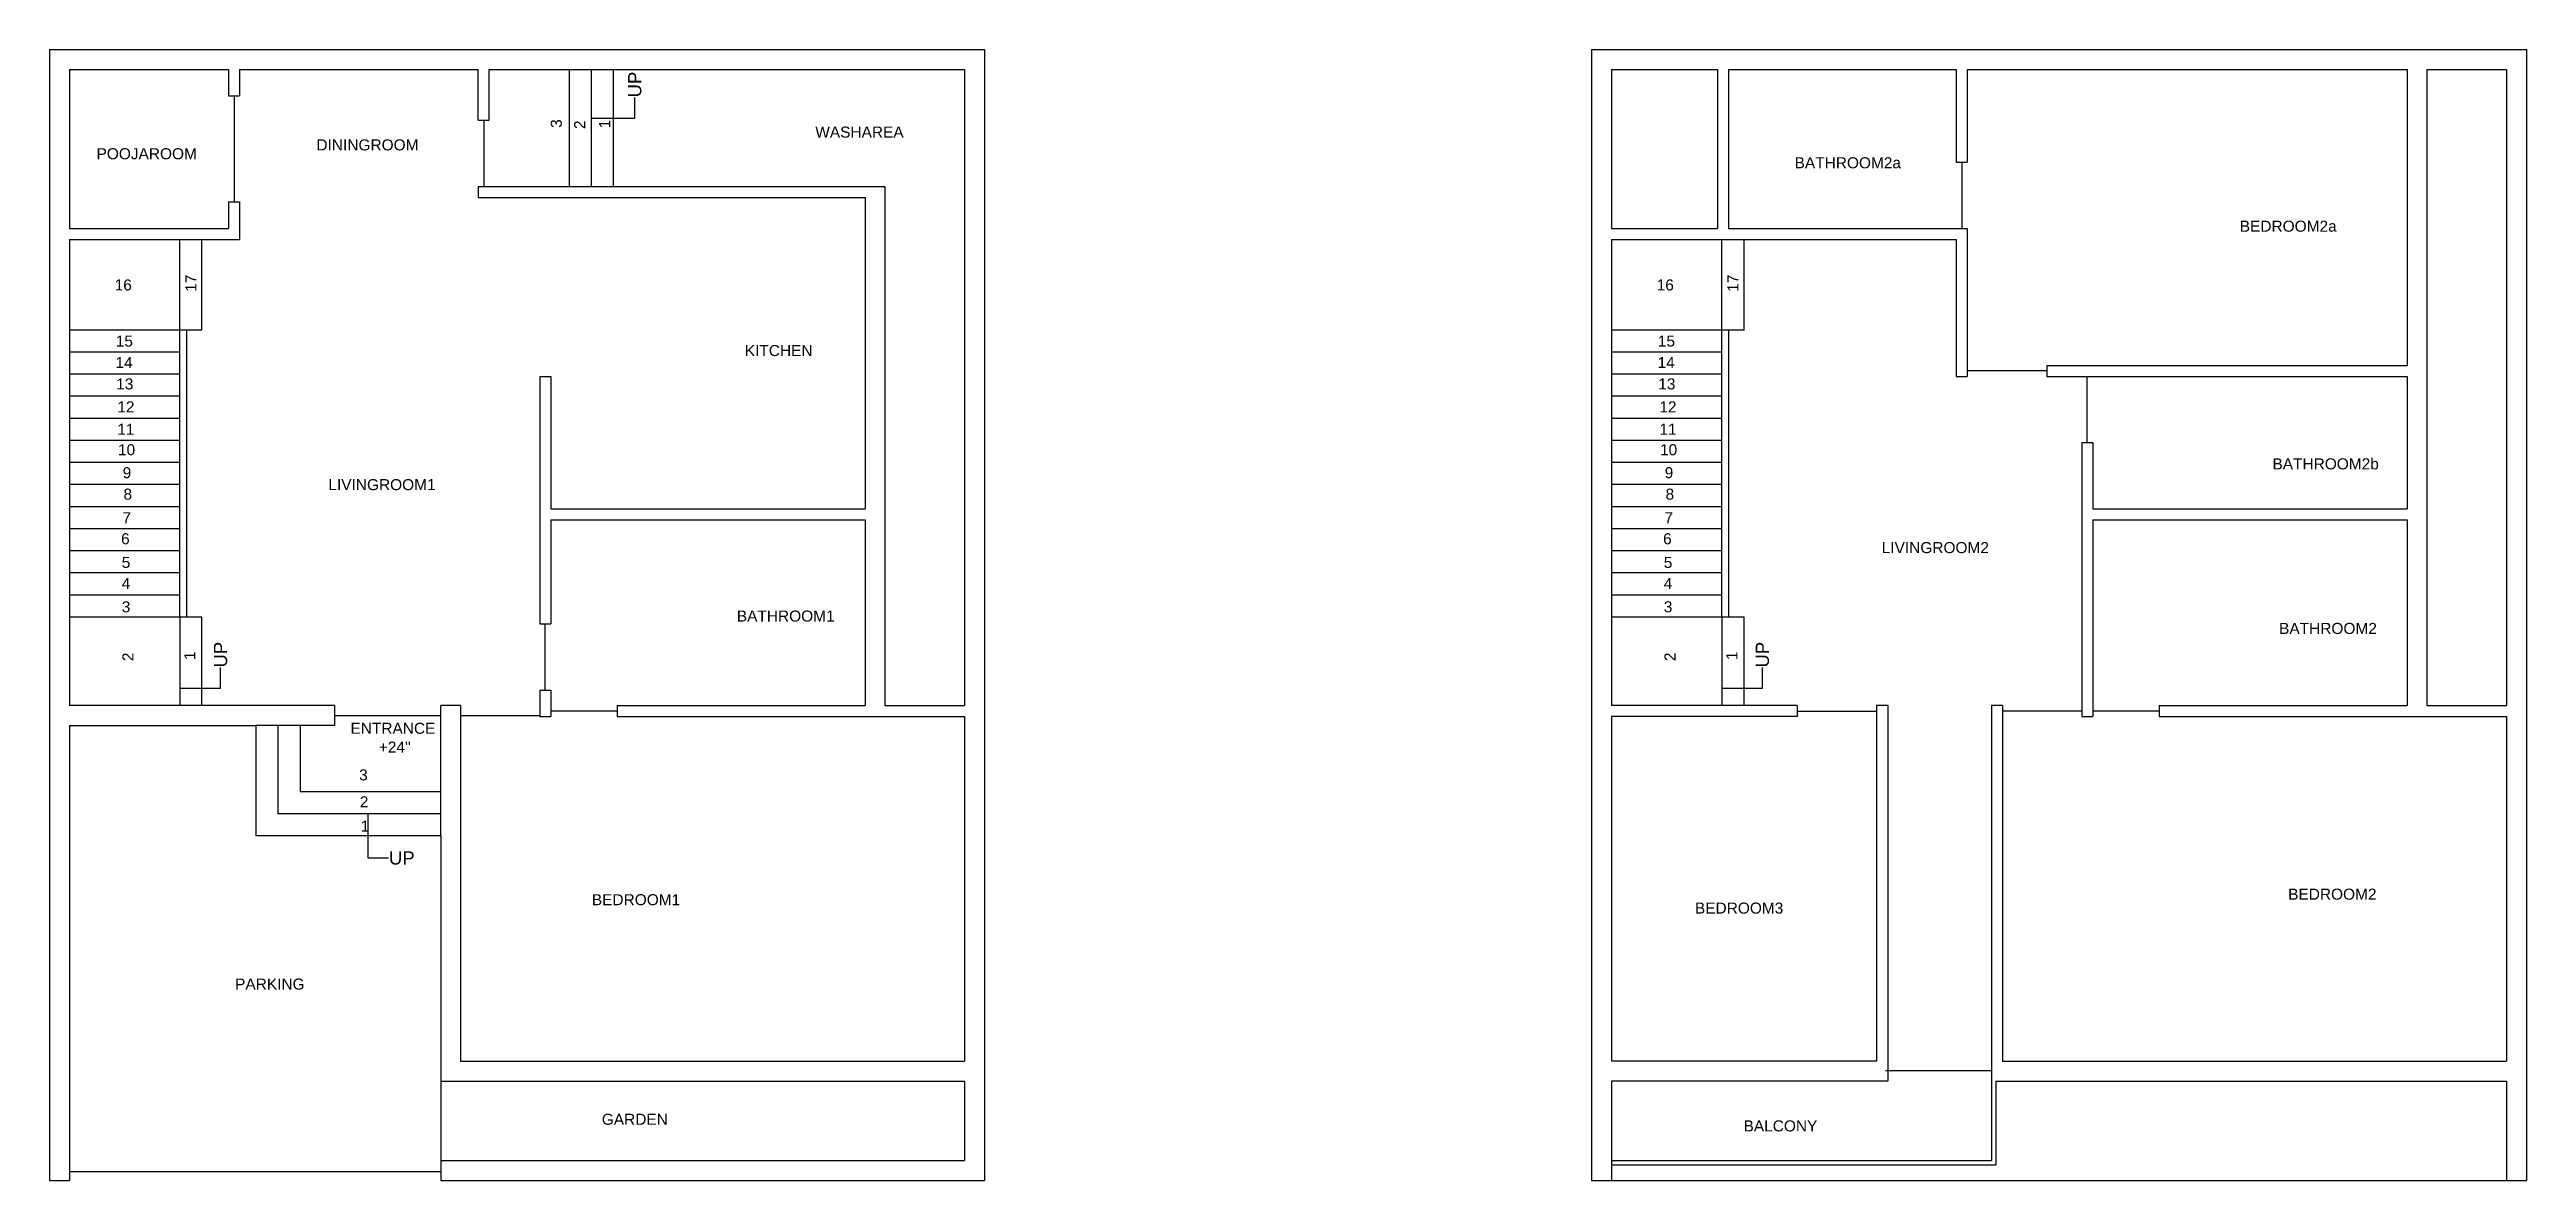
# Model space of a CAD drawing. Header units: inches. Extents: x 14 to 1785, y 10 to 522.
# Drawn here: x 14 to 1134, y 10 to 522 of the extents above; entities that cross this region are included whole.
import ezdxf
from ezdxf import colors
from ezdxf.entities.mleader import LeaderData, LeaderLine
from ezdxf.math import Vec2, Vec3

# ---------------------------------------------------------------- set-up
doc = ezdxf.new("R2010")
doc.units = ezdxf.units.IN
doc.header["$MEASUREMENT"] = 0
for name, color, linetype in [('Balcony', 7, 'Continuous'), ('BathRoom1', 7, 'Continuous'), ('BathRoom2', 7, 'Continuous'), ('BathRoom2a', 7, 'Continuous'), ('BathRoom2b', 7, 'Continuous'), ('BedRoom1', 7, 'Continuous'), ('BedRoom2', 7, 'Continuous'), ('BedRoom2a', 7, 'Continuous'), ('BedRoom3', 7, 'Continuous'), ('Boundary', 7, 'Continuous'), ('DiningRoom', 7, 'Continuous'), ('Door2.6fPanel', 7, 'Continuous'), ('Door3fPanel', 7, 'Continuous'), ('Door4fPanel', 7, 'Continuous'), ('Entrance_Staircase', 7, 'Continuous'), ('Garden', 7, 'Continuous'), ('Kitchen', 7, 'Continuous'), ('LivingRoom1', 7, 'Continuous'), ('LivingRoom2', 7, 'Continuous'), ('Main_gate', 7, 'Continuous'), ('Parking', 7, 'Continuous'), ('PoojaRoom', 7, 'Continuous'), ('Staircase', 7, 'Continuous'), ('Staircase_innerwall', 7, 'Continuous'), ('Staircase_outertwall', 7, 'Continuous'), ('WashArea', 7, 'Continuous'), ('WashArea_Staircase', 7, 'Continuous')]:
    doc.layers.add(name, color=color, linetype=linetype)
doc.styles.get("Standard").update_dxf_attribs({"font": 'arial.ttf'})

msp = doc.modelspace()

# ---------------------------------------------------------------- texts
at = {"layer": 'Balcony', "insert": (780.2, 37.7), "char_height": 5, "width": 33.942, "attachment_point": 1}
msp.add_mtext('BALCONY', dxfattribs=at)
at = {"layer": 'BathRoom1', "insert": (324.7, 268.5), "char_height": 5, "width": 66.908, "attachment_point": 1}
msp.add_mtext('BATHROOM1', dxfattribs=at)
at = {"layer": 'BathRoom2', "insert": (1022.5, 262.9), "char_height": 5, "width": 66.908, "attachment_point": 1}
msp.add_mtext('BATHROOM2', dxfattribs=at)
at = {"layer": 'BathRoom2a', "insert": (803.3, 473.7), "char_height": 5, "width": 66.908, "attachment_point": 1}
msp.add_mtext('BATHROOM2a', dxfattribs=at)
at = {"layer": 'BathRoom2b', "insert": (1019.5, 337.4), "char_height": 5, "width": 66.908, "attachment_point": 1}
msp.add_mtext('BATHROOM2b', dxfattribs=at)
at = {"layer": 'BedRoom1', "insert": (259.1, 140.1), "char_height": 5, "width": 66.908, "attachment_point": 1}
msp.add_mtext('BEDROOM1', dxfattribs=at)
at = {"layer": 'BedRoom2', "insert": (1026.6, 142.6), "char_height": 5, "width": 66.908, "attachment_point": 1}
msp.add_mtext('BEDROOM2', dxfattribs=at)
at = {"layer": 'BedRoom2a', "insert": (1004.7, 445), "char_height": 5, "width": 66.908, "attachment_point": 1}
msp.add_mtext('BEDROOM2a', dxfattribs=at)
at = {"layer": 'BedRoom3', "insert": (758.2, 136.3), "char_height": 5, "width": 66.908, "attachment_point": 1}
msp.add_mtext('BEDROOM3', dxfattribs=at)
at = {"layer": 'Entrance_Staircase', "char_height": 5, "width": 33.942, "attachment_point": 1}
for s, insert in [('ENTRANCE', (149.9, 217.7)), ("+24''", (162.7, 209.2)), ('3', (153.8, 196.6)), ('2', (154.1, 184.4)), ('1', (154.5, 173.4))]:
    msp.add_mtext(s, dxfattribs=dict(at, insert=insert))
at = {"layer": 'Garden', "insert": (263.6, 40.7), "char_height": 5, "width": 33.942, "attachment_point": 1}
msp.add_mtext('GARDEN', dxfattribs=at)
at = {"layer": 'Kitchen', "insert": (328.3, 388.7), "char_height": 5, "width": 29.511, "attachment_point": 1}
msp.add_mtext('KITCHEN ', dxfattribs=at)
at = {"layer": 'LivingRoom1', "insert": (139.9, 328), "char_height": 5, "width": 66.908, "attachment_point": 1}
msp.add_mtext('LIVINGROOM1', dxfattribs=at)
at = {"layer": 'LivingRoom2', "insert": (842.7, 299.5), "char_height": 5, "width": 66.908, "attachment_point": 1}
msp.add_mtext('LIVINGROOM2', dxfattribs=at)
at = {"layer": 'Parking', "insert": (97.7, 101.9), "char_height": 5, "width": 66.908, "attachment_point": 1}
msp.add_mtext('PARKING', dxfattribs=at)
at = {"layer": 'PoojaRoom', "insert": (35, 477.8), "char_height": 5, "width": 66.908, "attachment_point": 1}
msp.add_mtext('POOJAROOM', dxfattribs=at)
at = {"layer": 'Staircase', "char_height": 5, "width": 33.942, "attachment_point": 1}
for s, insert in [('16', (43.2, 418.4)), ('16', (740.9, 418.4)), ('15', (43.7, 393)), ('15', (741.4, 393)), ('14', (43.6, 383.3)), ('14', (741.3, 383.3)), ('13', (43.9, 373.6)), ('13', (741.6, 373.6)), ('12', (44.4, 363.2)), ('12', (742.1, 363.2)), ('11', (44.4, 353.1)), ('11', (742.1, 353.1)), ('10', (44.7, 343.8)), ('10', (742.4, 343.8)), ('9', (46.8, 333.4)), ('9', (744.5, 333.4)), ('8', (47.2, 323.7)), ('8', (744.9, 323.7)), ('6', (46.1, 303.5)), ('7', (46.7, 313)), ('6', (743.8, 303.5)), ('7', (744.4, 313)), ('5', (46.4, 292.8)), ('5', (744.1, 292.8)), ('4', (46.4, 283.3)), ('4', (744.1, 283.3)), ('3', (46.4, 272.7)), ('3', (744.1, 272.7))]:
    msp.add_mtext(s, dxfattribs=dict(at, insert=insert))
at = {"layer": 'Staircase', "char_height": 5, "width": 33.942, "attachment_point": 1, "rotation": 90}
for s, insert in [('17', (75.2, 412.8)), ('17', (772.9, 412.8)), ('2', (46.7, 245.6)), ('1', (74.7, 246.1)), ('2', (744.4, 245.6)), ('1', (772.4, 246.1))]:
    msp.add_mtext(s, dxfattribs=dict(at, insert=insert))
at = {"layer": 'WashArea', "char_height": 5, "width": 66.908, "attachment_point": 1}
for s, insert in [('DININGROOM', (134.5, 481.8)), ('WASHAREA', (360.2, 487.6))]:
    msp.add_mtext(s, dxfattribs=dict(at, insert=insert))
at = {"layer": 'WashArea_Staircase', "char_height": 5, "width": 33.942, "attachment_point": 1, "rotation": 90}
for s, insert in [('3', (240.5, 487)), ('2', (251.1, 486.5)), ('1', (262.4, 486.8))]:
    msp.add_mtext(s, dxfattribs=dict(at, insert=insert))

# ---------------------------------------------------------------- linework, layer by layer
msp.add_line((720.4, 55.5), (720.4, 10.5))
at = {"layer": 'Balcony'}
for p, q in [((845.4, 55.5), (720.4, 55.5)), ((892.4, 55.5), (892.4, 19.5)), ((894.4, 55.5), (894.4, 17.5)), ((720.4, 19.5), (892.4, 19.5)), ((720.4, 17.5), (894.4, 17.5))]:
    msp.add_line(p, q, dxfattribs=at)
at = {"layer": 'BathRoom1'}
for p, q in [((240.5, 309.5), (240.5, 262.5)), ((240.5, 309.5), (382.7, 309.5)), ((382.7, 309.5), (382.7, 225.5)), ((235.5, 262.5), (240.5, 262.5)), ((235.5, 232.5), (240.5, 232.5)), ((240.5, 232.5), (240.5, 220.5)), ((270.5, 225.5), (382.7, 225.5))]:
    msp.add_line(p, q, dxfattribs=at)
at = {"layer": 'BathRoom2'}
for p, q in [((938.2, 309.5), (938.2, 220.5)), ((938.2, 309.5), (1080.4, 309.5)), ((1080.4, 309.5), (1080.4, 225.5)), ((968.2, 225.5), (968.2, 220.5)), ((968.2, 225.5), (1080.4, 225.5)), ((933.2, 220.5), (938.2, 220.5))]:
    msp.add_line(p, q, dxfattribs=at)
at = {"layer": 'BathRoom2a'}
for p, q in [((773.4, 513.5), (876.4, 513.5)), ((773.4, 513.5), (773.4, 441.5)), ((876.4, 513.5), (876.4, 471.5)), ((876.4, 471.5), (881.4, 471.5)), ((773.4, 441.5), (881.4, 441.5))]:
    msp.add_line(p, q, dxfattribs=at)
at = {"layer": 'BathRoom2b'}
for p, q in [((917.4, 374.5), (1080.4, 374.5)), ((1080.4, 374.5), (1080.4, 314.5)), ((933.2, 344.5), (938.2, 344.5)), ((938.2, 344.5), (938.2, 314.5)), ((938.2, 314.5), (1080.4, 314.5))]:
    msp.add_line(p, q, dxfattribs=at)
at = {"layer": 'BedRoom1'}
for p, q in [((199.7, 225.5), (199.7, 64.5)), ((270.5, 225.5), (270.5, 220.5)), ((235.5, 220.5), (240.5, 220.5)), ((270.5, 220.5), (427.7, 220.5)), ((427.7, 220.5), (427.7, 64.5)), ((199.7, 64.5), (427.7, 64.5))]:
    msp.add_line(p, q, dxfattribs=at)
at = {"layer": 'BedRoom2'}
for p, q in [((892.4, 225.5), (892.4, 55.5)), ((897.4, 225.5), (897.4, 64.5)), ((968.2, 220.5), (1125.4, 220.5)), ((1125.4, 220.5), (1125.4, 64.5)), ((897.4, 64.5), (1125.4, 64.5))]:
    msp.add_line(p, q, dxfattribs=at)
at = {"layer": 'BedRoom2a'}
for p, q in [((881.4, 513.5), (1080.4, 513.5)), ((881.4, 513.5), (881.4, 471.5)), ((1080.4, 513.5), (1080.4, 379.5)), ((881.4, 441.5), (881.4, 374.5)), ((917.4, 379.5), (917.4, 374.5)), ((917.4, 379.5), (1080.4, 379.5))]:
    msp.add_line(p, q, dxfattribs=at)
at = {"layer": 'BedRoom3'}
for p, q in [((804.4, 225.5), (804.4, 220.5)), ((840.4, 225.5), (840.4, 64.5)), ((845.4, 225.5), (845.4, 55.5)), ((720.4, 220.5), (720.4, 64.5)), ((804.4, 220.5), (720.4, 220.5)), ((840.4, 64.5), (720.4, 64.5))]:
    msp.add_line(p, q, dxfattribs=at)
at = {"layer": 'Boundary'}
for p, q in [((13.7, 522.5), (436.7, 522.5)), ((13.7, 522.5), (13.7, 10.5)), ((436.7, 522.5), (436.7, 10.5)), ((711.4, 522.5), (1134.4, 522.5)), ((711.4, 522.5), (711.4, 10.5)), ((1134.4, 522.5), (1134.4, 10.5)), ((720.4, 513.5), (768.4, 513.5)), ((720.4, 513.5), (720.4, 441.5)), ((768.4, 513.5), (768.4, 441.5)), ((1089.4, 513.5), (1125.4, 513.5)), ((1089.4, 513.5), (1089.4, 225.5)), ((1125.4, 513.5), (1125.4, 225.5)), ((720.4, 441.5), (768.4, 441.5)), ((1089.4, 225.5), (1125.4, 225.5)), ((894.4, 55.5), (1125.4, 55.5)), ((1125.4, 55.5), (1125.4, 10.5)), ((13.7, 10.5), (22.7, 10.5)), ((190.7, 10.5), (436.7, 10.5)), ((711.4, 10.5), (1134.4, 10.5))]:
    msp.add_line(p, q, dxfattribs=at)
at = {"layer": 'DiningRoom'}
for p, q in [((99.7, 513.5), (207.7, 513.5)), ((99.7, 513.5), (99.7, 501.5)), ((207.7, 490.5), (207.7, 513.5)), ((207.7, 460.5), (207.7, 455.5)), ((99.7, 453.5), (99.7, 436.5))]:
    msp.add_line(p, q, dxfattribs=at)
at = {"layer": 'Door2.6fPanel'}
for p, q in [((210.2, 490.5), (210.2, 460.5)), ((878.9, 471.5), (878.9, 441.5)), ((935.7, 344.5), (935.7, 374.5)), ((238, 232.5), (238, 262.5)), ((270.5, 223), (240.5, 223)), ((968.2, 223), (938.2, 223))]:
    msp.add_line(p, q, dxfattribs=at)
at = {"layer": 'Door3fPanel'}
for p, q in [((917.4, 377), (881.4, 377)), ((199.7, 221), (235.5, 221)), ((804.4, 223), (840.4, 223)), ((933.2, 223), (897.4, 223))]:
    msp.add_line(p, q, dxfattribs=at)
at = {"layer": 'Door4fPanel'}
for p, q in [((97.2, 501.5), (97.2, 453.5)), ((142.7, 221), (190.7, 221)), ((892.4, 60.2), (844.4, 60.2))]:
    msp.add_line(p, q, dxfattribs=at)
at = {"layer": 'Entrance_Staircase'}
for p, q in [((142.7, 225.5), (142.7, 216.5)), ((199.7, 225.5), (190.7, 225.5)), ((190.7, 166.5), (190.7, 225.5)), ((142.7, 216.5), (107.1, 216.5)), ((107.1, 216.5), (107.1, 166.5)), ((117.1, 216.5), (117.1, 176.5)), ((127.1, 216.5), (127.1, 186.5)), ((190.7, 186.5), (127.1, 186.5)), ((190.7, 176.5), (117.1, 176.5)), ((190.7, 166.5), (107.1, 166.5))]:
    msp.add_line(p, q, dxfattribs=at)
at = {"layer": 'Garden'}
for p, q in [((190.7, 55.5), (427.7, 55.5)), ((427.7, 55.5), (427.7, 19.5)), ((190.7, 19.5), (427.7, 19.5))]:
    msp.add_line(p, q, dxfattribs=at)
at = {"layer": 'Kitchen'}
for p, q in [((207.7, 455.5), (382.7, 455.5)), ((382.7, 455.5), (382.7, 314.5)), ((235.5, 374.5), (240.5, 374.5)), ((240.5, 374.5), (240.5, 314.5)), ((240.5, 314.5), (382.7, 314.5))]:
    msp.add_line(p, q, dxfattribs=at)
at = {"layer": 'LivingRoom1'}
for p, q in [((235.5, 374.5), (235.5, 262.5)), ((235.5, 232.5), (235.5, 220.5))]:
    msp.add_line(p, q, dxfattribs=at)
at = {"layer": 'LivingRoom2'}
for p, q in [((780.4, 436.5), (876.4, 436.5)), ((876.4, 436.5), (876.4, 374.5)), ((876.4, 374.5), (881.4, 374.5)), ((933.2, 344.5), (933.2, 220.5)), ((845.4, 225.5), (840.4, 225.5)), ((897.4, 225.5), (892.4, 225.5))]:
    msp.add_line(p, q, dxfattribs=at)
at = {"layer": 'Main_gate'}
msp.add_line((22.7, 14.5), (190.7, 14.5), dxfattribs=at)
at = {"layer": 'Parking'}
for p, q in [((22.7, 216.5), (22.7, 10.5)), ((22.7, 216.5), (107.1, 216.5)), ((190.7, 166.5), (190.7, 10.5))]:
    msp.add_line(p, q, dxfattribs=at)
at = {"layer": 'PoojaRoom'}
for p, q in [((22.7, 513.5), (94.7, 513.5)), ((22.7, 513.5), (22.7, 441.5)), ((94.7, 513.5), (94.7, 501.5)), ((94.7, 501.5), (99.7, 501.5)), ((94.7, 453.5), (94.7, 441.5)), ((94.7, 453.5), (99.7, 453.5)), ((22.7, 441.5), (94.7, 441.5))]:
    msp.add_line(p, q, dxfattribs=at)
at = {"layer": 'Staircase'}
for p, q in [((72.7, 395.5), (72.7, 436.5)), ((82.7, 395.5), (82.7, 436.5)), ((770.4, 395.5), (770.4, 436.5)), ((780.4, 395.5), (780.4, 436.5)), ((82.7, 395.5), (22.7, 395.5)), ((780.4, 395.5), (720.4, 395.5)), ((72.7, 385.5), (22.7, 385.5)), ((770.4, 385.5), (720.4, 385.5)), ((72.7, 375.5), (22.7, 375.5)), ((770.4, 375.5), (720.4, 375.5)), ((72.7, 365.5), (22.7, 365.5)), ((770.4, 365.5), (720.4, 365.5)), ((72.7, 355.5), (22.7, 355.5)), ((770.4, 355.5), (720.4, 355.5)), ((72.7, 345.5), (22.7, 345.5)), ((770.4, 345.5), (720.4, 345.5)), ((72.7, 335.5), (22.7, 335.5)), ((72.7, 325.5), (22.7, 325.5)), ((72.7, 325.5), (22.7, 325.5)), ((770.4, 335.5), (720.4, 335.5)), ((770.4, 325.5), (720.4, 325.5)), ((770.4, 325.5), (720.4, 325.5)), ((72.7, 315.5), (22.7, 315.5)), ((770.4, 315.5), (720.4, 315.5)), ((72.7, 305.5), (22.7, 305.5)), ((770.4, 305.5), (720.4, 305.5)), ((72.7, 295.5), (22.7, 295.5)), ((770.4, 295.5), (720.4, 295.5)), ((72.7, 285.5), (22.7, 285.5)), ((770.4, 285.5), (720.4, 285.5)), ((72.7, 275.5), (22.7, 275.5)), ((770.4, 275.5), (720.4, 275.5)), ((82.7, 265.5), (22.7, 265.5)), ((72.7, 265.5), (72.7, 225.5)), ((82.7, 225.5), (82.7, 265.5)), ((780.4, 265.5), (720.4, 265.5)), ((770.4, 265.5), (770.4, 225.5)), ((780.4, 225.5), (780.4, 265.5))]:
    msp.add_line(p, q, dxfattribs=at)
at = {"layer": 'Staircase_innerwall'}
for p, q in [((72.7, 265.5), (72.7, 395.5)), ((75.7, 395.5), (75.7, 265.5)), ((770.4, 265.5), (770.4, 395.5)), ((773.4, 395.5), (773.4, 265.5))]:
    msp.add_line(p, q, dxfattribs=at)
at = {"layer": 'Staircase_outertwall'}
for p, q in [((22.7, 436.5), (99.7, 436.5)), ((22.7, 436.5), (22.7, 225.5)), ((720.4, 436.5), (780.4, 436.5)), ((720.4, 436.5), (720.4, 225.5)), ((142.7, 225.5), (22.7, 225.5)), ((804.4, 225.5), (720.4, 225.5))]:
    msp.add_line(p, q, dxfattribs=at)
at = {"layer": 'WashArea'}
for p, q in [((269.1, 513.5), (427.7, 513.5)), ((427.7, 513.5), (427.7, 225.5)), ((268.8, 460.5), (391.7, 460.5)), ((391.7, 460.5), (391.7, 225.5)), ((391.7, 225.5), (427.7, 225.5))]:
    msp.add_line(p, q, dxfattribs=at)
at = {"layer": 'WashArea_Staircase'}
for p, q in [((212.7, 513.5), (268.8, 513.5)), ((212.7, 490.5), (212.7, 513.5)), ((248.8, 513.5), (248.8, 460.5)), ((258.8, 513.5), (258.8, 460.5)), ((268.8, 513.5), (268.8, 460.5)), ((207.7, 490.5), (212.7, 490.5)), ((207.7, 460.5), (268.8, 460.5))]:
    msp.add_line(p, q, dxfattribs=at)

msp.set_redraw_order([(e.dxf.handle, doc.entitydb.next_handle()) for e in msp.query("TEXT MTEXT ATTDEF DIMENSION ARC_DIMENSION")])  # texts and dimensions are drawn at this point

# ---------------------------------------------------------------- leaders
at = {"layer": 'Entrance_Staircase'}
ml = msp.add_multileader_mtext('Standard', dxfattribs=at)
ml.set_content('UP', color=256)
ml.set_leader_properties()
ml.build(insert=Vec2(0, 0))
ml.multileader.update_dxf_attribs({"dogleg_length": 0.36, "arrow_head_size": 0.18})
ctx = ml.context
ctx.base_point, ctx.char_height, ctx.arrow_head_size, ctx.landing_gap_size, ctx.plane_origin = Vec3(167.2, 156.5), 6, 0.18, 0.09, Vec3(157.8, 165.9)
notes = []
notes.append((ctx, [(0, (1, 1, 0), (157.8, 156.5), (1, 0), 9.36, [(0, [(157.8, 176.4)], 0, [])])]))
ctx.mtext.insert, ctx.mtext.flow_direction = Vec3(167.3, 159.5), 5
at = {"layer": 'Staircase'}
ml = msp.add_multileader_mtext('Standard', dxfattribs=at)
ml.set_content('UP', color=256)
ml.set_leader_properties()
ml.build(insert=Vec2(0, 0))
ml.multileader.update_dxf_attribs({"dogleg_length": 0.36, "arrow_head_size": 0.18})
ctx = ml.context
ctx.base_point, ctx.char_height, ctx.arrow_head_size, ctx.landing_gap_size, ctx.plane_origin, ctx.plane_x_axis, ctx.plane_y_axis = Vec3(91.1, 242.6), 6, 0.18, 0.09, Vec3(81.7, 233.3), Vec3(0, 1), Vec3(-1, 0)
notes.append((ctx, [(0, (1, 1, 0), (91.1, 233.3), (0, 1), 9.36, [(0, [(72.7, 233.3)], 0, [])])]))
ctx.mtext.insert, ctx.mtext.text_direction, ctx.mtext.rotation, ctx.mtext.flow_direction = Vec3(88.1, 242.7), Vec3(0, 1), 1.570796, 5
ml = msp.add_multileader_mtext('Standard', dxfattribs=at)
ml.set_content('UP', color=256)
ml.set_leader_properties()
ml.build(insert=Vec2(0, 0))
ml.multileader.update_dxf_attribs({"dogleg_length": 0.36, "arrow_head_size": 0.18})
ctx = ml.context
ctx.base_point, ctx.char_height, ctx.arrow_head_size, ctx.landing_gap_size, ctx.plane_origin, ctx.plane_x_axis, ctx.plane_y_axis = Vec3(788.8, 242.6), 6, 0.18, 0.09, Vec3(779.4, 233.3), Vec3(0, 1), Vec3(-1, 0)
notes.append((ctx, [(0, (1, 1, 0), (788.8, 233.3), (0, 1), 9.36, [(0, [(770.4, 233.3)], 0, [])])]))
ctx.mtext.insert, ctx.mtext.text_direction, ctx.mtext.rotation, ctx.mtext.flow_direction = Vec3(785.7, 242.7), Vec3(0, 1), 1.570796, 5
at = {"layer": 'WashArea_Staircase'}
ml = msp.add_multileader_mtext('Standard', dxfattribs=at)
ml.set_content('UP', color=256)
ml.set_leader_properties()
ml.build(insert=Vec2(0, 0))
ml.multileader.update_dxf_attribs({"dogleg_length": 0.36, "arrow_head_size": 0.18})
ctx = ml.context
ctx.base_point, ctx.char_height, ctx.arrow_head_size, ctx.landing_gap_size, ctx.plane_origin, ctx.plane_x_axis, ctx.plane_y_axis = Vec3(278.5, 500.7), 6, 0.18, 0.09, Vec3(269.1, 491.4), Vec3(0, 1), Vec3(-1, 0)
notes.append((ctx, [(0, (1, 1, 0), (278.5, 491.4), (0, 1), 9.36, [(0, [(258.6, 491.4)], 0, [])])]))
ctx.mtext.insert, ctx.mtext.text_direction, ctx.mtext.rotation, ctx.mtext.flow_direction = Vec3(275.5, 500.8), Vec3(0, 1), 1.570796, 5
for ctx, leaders in notes:
    for number, flags, end, landing, length, lines in leaders:
        leader = LeaderData()
        leader.index, (leader.has_last_leader_line, leader.has_dogleg_vector, leader.attachment_direction) = number, flags
        leader.last_leader_point, leader.dogleg_vector, leader.dogleg_length = Vec3(end), Vec3(landing), length
        for number, points, colour, breaks in lines:
            line = LeaderLine()
            line.index, line.vertices, line.color, line.breaks = number, Vec3.list(points), colors.encode_raw_color(colour), breaks
            leader.lines.append(line)
        ctx.leaders.append(leader)

doc.saveas('drawing.dxf')
